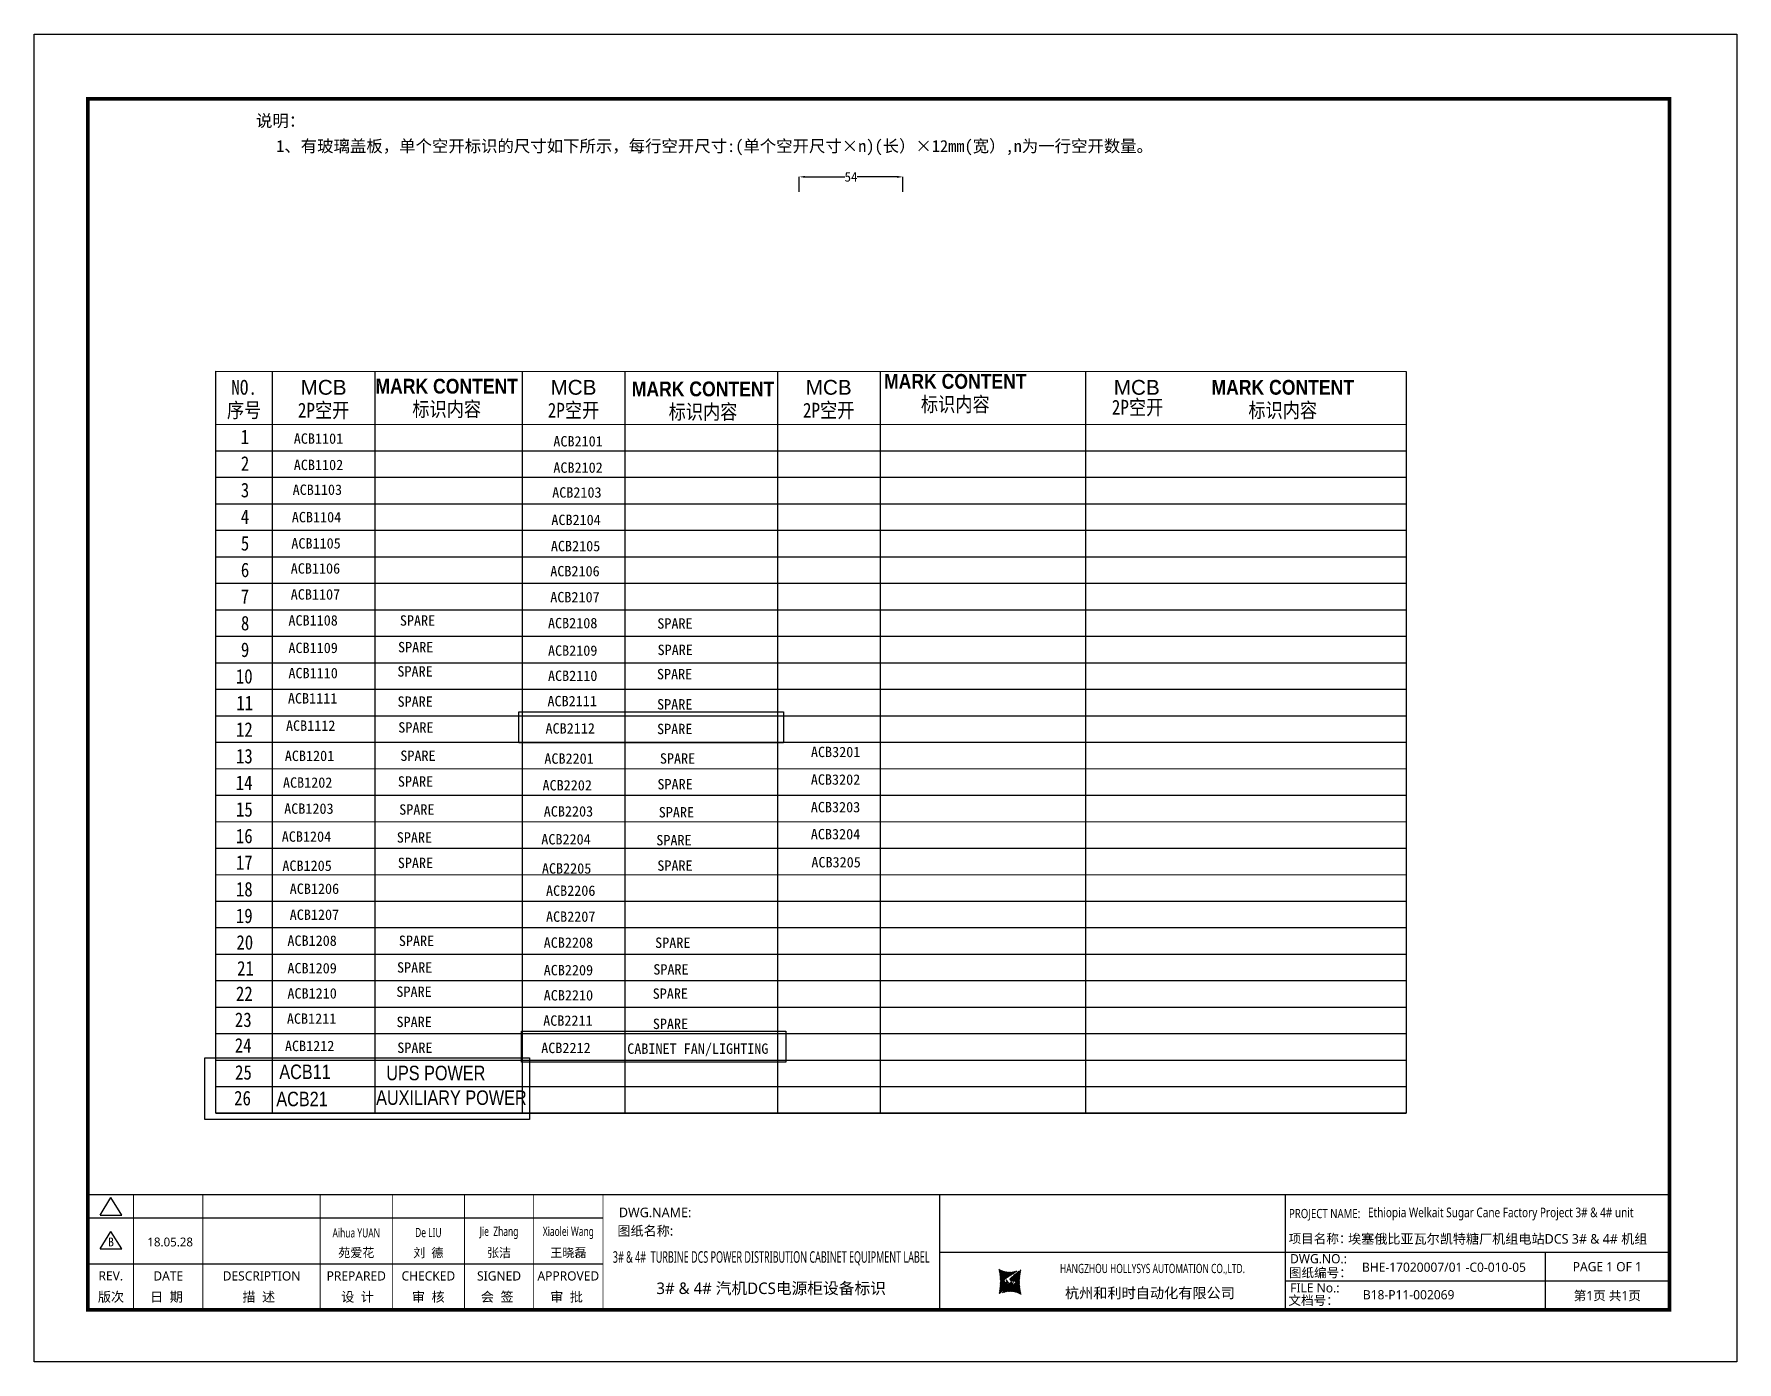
# Model space of a CAD drawing. Extents: x 81437 to 204847, y -54769 to -29444.
# Drawn here: x 111228 to 115660, y -54695 to -51240 of the extents above; entities that cross this region are included whole.
import ezdxf
from ezdxf.enums import TextEntityAlignment as Align
from ezdxf.lldxf.tags import DXFTag

# ---------------------------------------------------------------- set-up
doc = ezdxf.new("R2010")
doc.units = 0
doc.header["$LTSCALE"] = 100
doc.header["$MEASUREMENT"] = 0
for name, color, linetype in [('t', 1, 'Continuous'), ('YLT_GridLine', 7, 'Continuous'), ('YLT_GridText', 7, 'Continuous'), ('标准图框及表格', 7, 'Continuous')]:
    doc.layers.add(name, color=color, linetype=linetype)
doc.layers.add('细实线', color=7, linetype='Continuous', lineweight=20)
doc.styles.add('HZ', font='arial.ttf', dxfattribs={"width": 0.7})
doc.styles.get("Standard").update_dxf_attribs({"font": ''})
doc.styles.add('WMF_6_宋体_0', font='')
doc.styles.add('YLT_Grid', font='', dxfattribs={"width": 0.85})
doc.styles.add('微软雅黑', font='')
doc.styles.get('Standard').set_extended_font_data('SimSun')
doc.styles.get('WMF_6_宋体_0').set_extended_font_data('宋体')
doc.styles.get('YLT_Grid').set_extended_font_data('宋体')
doc.styles.get('微软雅黑').set_extended_font_data('Microsoft YaHei')
tags = doc.linetypes.add('CENTER', pattern=[2, 1.25, -0.25, 0.25, -0.25]).pattern_tags.tags
tags[10:11] = [DXFTag(74, 4), DXFTag(75, 0), DXFTag(340, '0'), DXFTag(46, 1.0), DXFTag(50, 0.0), DXFTag(44, 0.0), DXFTag(45, 0.0)]
tags[8:9] = [DXFTag(74, 4), DXFTag(75, 0), DXFTag(340, '0'), DXFTag(46, 1.0), DXFTag(50, 0.0), DXFTag(44, 0.0), DXFTag(45, 0.0)]
tags[6:7] = [DXFTag(74, 4), DXFTag(75, 0), DXFTag(340, '0'), DXFTag(46, 1.0), DXFTag(50, 0.0), DXFTag(44, 0.0), DXFTag(45, 0.0)]
tags[4:5] = [DXFTag(74, 4), DXFTag(75, 0), DXFTag(340, '0'), DXFTag(46, 1.0), DXFTag(50, 0.0), DXFTag(44, 0.0), DXFTag(45, 0.0)]
doc.dimstyles.new('STANDARD$0', dxfattribs={"dimtxt": 25, "dimasz": 15, "dimexe": 0.18, "dimexo": 0.0625, "dimgap": 0.09, "dimtad": 0, "dimdec": 0, "dimzin": 0, "dimdsep": 46, "dimtxsty": 'Standard', "dimcen": 0.09, "dimadec": 0, "dimazin": 0, "dimtfac": 1, "dimtdec": 0, "dimtofl": 0, "dimtmove": 0, "dimatfit": 3, "dimfxl": 1, "dimtolj": 1, "dimtzin": 0, "dimarcsym": 0})
pattern_1 = [(45, (-6.162819773475348, -58.86246267448996), (-0.736262898216564, 0.7362628982165641), [])]

msp = doc.modelspace()

# ---------------------------------------------------------------- texts
at = {"layer": 'YLT_GridText', "style": 'YLT_Grid', "width": 0.85}
for s, p in [('1', (111765.7607850906, -52307.16791047744)), ('2', (111766.2957710106, -52376.40138247744)), ('3', (111766.1174423706, -52445.63485447744)), ('4', (111766.0282780506, -52514.86832647744)), ('5', (111766.1174423706, -52584.10179847744)), ('6', (111766.2066066906, -52653.33527047744)), ('7', (111765.9391137306, -52722.56874247744)), ('8', (111766.3849353306, -52791.80221447744)), ('9', (111766.2957710106, -52861.03568647744)), ('10', (111753.1886159706, -52930.26915847744)), ('11', (111754.3477521306, -52999.50263047744)), ('12', (111753.4561089306, -53068.73610247744)), ('13', (111753.4561089306, -53137.96957447744)), ('14', (111752.8319586906, -53207.20304647744)), ('15', (111753.4561089306, -53276.43651847745)), ('16', (111753.2777802906, -53345.66999047744)), ('17', (111753.3669446106, -53414.90346247745)), ('18', (111753.3669446106, -53484.13693447745)), ('19', (111753.2777802906, -53553.37040647745)), ('20', (111754.6152450906, -53622.60387847746)), ('21', (111756.5876601364, -53689.92532734122)), ('22', (111753.4502463514, -53756.12496738489)), ('23', (111750.6774873842, -53823.83930600989)), ('24', (111750.3667177738, -53890.61823112013)), ('25', (111751.0805424012, -53960.8714328007)), ('26', (111748.7076239583, -54027.73546031244))]:
    msp.add_text(s, height=37.763712, dxfattribs=at).set_placement(p)
at = {"layer": 'YLT_GridText', "attachment_point": 5, "style": 'YLT_Grid'}
for s, insert, char_height, width in [('NO.', (111774.7474603239, -52159.6011048325), 38.5344, 117.7618399999974), ('{\\fArial|b0|i0|c0|p2;\\W1;MCB}', (111981.5487403239, -52159.6011048325), 38.53440000000001, 480.9008504267226), ('{\\fArial|b1|i0|c0|p2;MARK\\fArial|b1|i0|c134|p2; \\fArial|b1|i0|c0|p2;CONTENT}', (112301.9194526959, -52156.71238942521), 38.53440000000001, 761.1435999999999), ('{\\fArial|b0|i0|c0|p2;\\W1;MCB}', (112631.7944416225, -52159.58498179838), 38.53440000000001, 480.9008504267226), ('{\\fArial|b1|i0|c0|p2;MARK\\fArial|b1|i0|c134|p2; \\fArial|b1|i0|c0|p2;CONTENT}', (112968.906072511, -52163.74641639517), 38.53440000000001, 761.1435999999999), ('\\pt154.1376;{\\fArial|b0|i0|c134|p34;\\W1;MCB}', (113295.9536926647, -52159.61386953553), 38.5344, 480.9008504267226), ('{\\fArial|b1|i0|c0|p2;MARK\\fArial|b1|i0|c134|p2; \\fArial|b1|i0|c0|p2;CONTENT}', (113625.4316388556, -52144.13449664392), 38.53440000000001, 761.1435999999999), ('\\pt154.1376;{\\fArial|b0|i0|c134|p34;\\W1;MCB}', (114097.6422787599, -52159.71857975951), 38.5344, 480.9008504267226), ('{\\fArial|b1|i0|c0|p2;MARK\\fArial|b1|i0|c134|p2; \\fArial|b1|i0|c0|p2;CONTENT}', (114477.5693790743, -52159.6011048325), 38.53440000000001, 761.1435999999999), ('序号', (111774.7474603239, -52221.05783377626), 38.5344, 117.7618399999974), ('2P空开', (111981.5487403239, -52221.05783377626), 38.5344, 238.3959200000052), ('标识内容', (112301.9194526959, -52218.16911836897), 38.5344, 761.1435999999999), ('2P空开', (112631.7944416225, -52221.04171074213), 38.5344, 238.3959200000052), ('标识内容', (112968.906072511, -52225.20314533892), 38.5344, 761.1435999999999), ('2P空开', (113295.9536926647, -52221.07059847929), 38.5344, 238.3959200000052), ('标识内容', (113625.4316388556, -52205.59122558768), 38.5344, 761.1435999999999), ('2P空开', (114099.6544047531, -52213.38098131469), 38.5344, 238.3959200000052), ('标识内容', (114477.5693790743, -52221.05783377626), 38.5344, 761.1435999999999)]:
    msp.add_mtext(s, dxfattribs=dict(at, insert=insert, char_height=char_height, width=width))
at = {"layer": '细实线', "color": 7, "style": 'WMF_6_宋体_0'}
for s, height, p in [('说明：', 31.2807432747123, (111805.652382985, -51481.33170682703)), ('1、有玻璃盖板，单个空开标识的尺寸如下所示，每行空开尺寸:(单个空开尺寸×n)(长）×12mm(宽）,n为一行空开数量。', 31.2807432747123, (111858.1504814811, -51547.1398053231)), ('ACB1101', 27, (111903.9742035153, -52306.19986410903)), ('ACB2101', 27, (112579.4082047388, -52313.28621547751)), ('ACB1102', 27, (111903.9742035153, -52374.71200528111)), ('ACB2102', 27, (112579.4082047388, -52381.79835664959)), ('ACB1103', 27, (111900.994430516, -52439.25401697161)), ('ACB2103', 27, (112576.4284317395, -52446.34036834009)), ('ACB1104', 27, (111898.7844510342, -52510.60368590016)), ('ACB2104', 27, (112574.2184522577, -52517.69003726864)), ('ACB1105', 27, (111897.5822252083, -52578.83272521713)), ('ACB2105', 27, (112573.0162264317, -52585.91907658561)), ('ACB1106', 27, (111895.9946319746, -52644.09288684343)), ('ACB2106', 27, (112571.428633198, -52651.17923821191)), ('ACB1107', 27, (111895.9946319746, -52711.67139423803)), ('ACB2107', 27, (112571.428633198, -52718.75774560651)), ('ACB1108', 27, (111890.0098591892, -52779.2500959372)), ('SPARE', 27, (112179.9859693029, -52779.60482834409)), ('ACB2108', 27, (112565.4438604126, -52786.33644730568)), ('SPARE', 27, (112849.9970023016, -52787.46619962491)), ('SPARE', 27, (112175.2638118992, -52848.97422798963)), ('ACB1109', 27, (111890.0098591892, -52850.81573446903)), ('ACB2109', 27, (112565.4438604126, -52857.90208583751)), ('SPARE', 27, (112850.6978131226, -52856.06057935811)), ('ACB1110', 27, (111890.0098591892, -52916.40077344731)), ('SPARE', 27, (112173.6376570769, -52912.04905589492)), ('ACB2110', 27, (112565.4438604126, -52923.48712481579)), ('SPARE', 27, (112849.0716583004, -52919.13540726341)), ('ACB1111', 27, (111888.7039388281, -52982.13009814748)), ('SPARE', 27, (112173.9235498858, -52990.66572502592)), ('ACB2111', 27, (112564.1379400515, -52989.21644951596)), ('SPARE', 27, (112849.3575511092, -52997.7520763944)), ('ACB1112', 27, (111883.6156582731, -53053.24174389655)), ('SPARE', 27, (112175.861494241, -53057.87660804857)), ('ACB2112', 27, (112559.0496594966, -53060.32809526503)), ('SPARE', 27, (112849.3575511092, -53061.82603199568)), ('ACB1201', 27, (111880.5692429088, -53131.78691912722)), ('SPARE', 27, (112181.2076619311, -53131.55426774365)), ('ACB2201', 27, (112556.0032441323, -53138.8732704957)), ('SPARE', 27, (112856.6416631545, -53138.64061911213)), ('ACB3201', 27, (113249.7484643825, -53121.63534424603)), ('ACB1202', 27, (111875.805898429, -53201.27709268621)), ('SPARE', 27, (112174.818162629, -53198.53423022968)), ('ACB3202', 27, (113249.4719110254, -53193.46416840773)), ('ACB2202', 27, (112551.2398996524, -53208.3634440547)), ('SPARE', 27, (112850.2521638524, -53205.62058159816)), ('ACB1203', 27, (111878.9814614155, -53269.1804774327)), ('SPARE', 27, (112178.2796184244, -53271.49517715903)), ('ACB2203', 27, (112554.415462639, -53276.26682880118)), ('SPARE', 27, (112853.7136196479, -53278.58152852751)), ('ACB3203', 27, (113249.4719110254, -53265.19982349633)), ('ACB3204', 27, (113249.4719110254, -53335.4854206518)), ('ACB1204', 27, (111872.630523702, -53341.84384000741)), ('SPARE', 27, (112171.9286807108, -53344.15853973373)), ('ACB2204', 27, (112548.0645249254, -53348.93019137589)), ('SPARE', 27, (112847.3626819343, -53351.24489110221)), ('ACB1205', 27, (111874.2183051953, -53417.68039159782)), ('SPARE', 27, (112174.5861018912, -53410.33232372419)), ('ACB2205', 27, (112549.6523064187, -53424.76674296631)), ('SPARE', 27, (112850.0201031146, -53417.41867509267)), ('ACB3205', 27, (113250.9312994693, -53408.57984806217)), ('ACB1206', 27, (111893.3343540023, -53477.5819111602)), ('ACB2206', 27, (112560.288212057, -53482.64341137826)), ('ACB1207', 27, (111893.3343540023, -53545.16041855481)), ('ACB2207', 27, (112560.288212057, -53550.22191877286)), ('ACB1208', 27, (111887.349581217, -53612.73912025397)), ('SPARE', 27, (112177.3256913306, -53613.09385266087)), ('ACB2208', 27, (112554.3034392717, -53617.80062047203)), ('SPARE', 27, (112844.2795493853, -53618.15535287892)), ('ACB1209', 27, (111887.349581217, -53684.3047587858)), ('SPARE', 27, (112172.603533927, -53682.46325230641)), ('ACB2209', 27, (112554.3034392717, -53689.36625900386)), ('SPARE', 27, (112839.5573919817, -53687.52475252446)), ('ACB1210', 27, (111887.349581217, -53749.88979776409)), ('SPARE', 27, (112170.9773791047, -53745.5380802117)), ('ACB2210', 27, (112554.3034392717, -53754.95129798214)), ('SPARE', 27, (112837.9312371594, -53750.59958042976)), ('ACB1211', 27, (111886.0436608559, -53815.61912246425)), ('SPARE', 27, (112171.2632719136, -53824.15474934269)), ('ACB2211', 27, (112552.9975189106, -53820.68062268231)), ('SPARE', 27, (112838.2171299683, -53829.21624956075)), ('ACB1212', 27, (111880.9553803009, -53886.73076821333)), ('SPARE', 27, (112173.2012162688, -53891.36563236534)), ('ACB2212', 27, (112547.9092383556, -53891.79226843138)), ('CABINET FAN/LIGHTING', 27, (112771.7466535121, -53893.73891288813))]:
    msp.add_text(s, height=height, dxfattribs=at).set_placement(p)

# ---------------------------------------------------------------- blocks, each defined once
blk = doc.blocks.new('*D175')
at = {"layer": 'Defpoints', "color": 0, "transparency": 16777216}
for p in [(113489.1407040642, -51611.74222239305), (113219.1407040642, -51650.45877948414), (113489.1407040642, -51650.39627948414)]:
    blk.add_point(p, dxfattribs=at)
at = {"layer": '细实线', "color": 0, "lineweight": -2, "transparency": 16777216}
for p, q in [((113219.1407040642, -51650.39627948414), (113219.1407040642, -51611.56222239305)), ((113234.1407040642, -51611.74222239305), (113337.8495867457, -51611.74222239305)), ((113474.1407040642, -51611.74222239305), (113370.4318213826, -51611.74222239305)), ((113489.1407040642, -51650.33377948414), (113489.1407040642, -51611.56222239305))]:
    blk.add_line(p, q, dxfattribs=at)
at = {"layer": '细实线', "color": 0, "transparency": 16777216}
for points in [[(113234.1407040642, -51609.24222239305), (113234.1407040642, -51614.24222239305), (113219.1407040642, -51611.74222239305)], [(113474.1407040642, -51609.24222239305), (113474.1407040642, -51614.24222239305), (113489.1407040642, -51611.74222239305)]]:
    blk.add_solid(points, dxfattribs=at)
at = {"layer": '细实线', "color": 0, "transparency": 16777216, "insert": (113354.1407040642, -51611.74222239305), "char_height": 25, "attachment_point": 5}
blk.add_mtext('\\A1;{\\fsimsun|b0|i0|c134|p2;54}', dxfattribs=at)
blk = doc.blocks.new('图框')
at = {"layer": '标准图框及表格'}
h = blk.add_hatch(dxfattribs=at)
h.set_pattern_fill('ANSI31', color=5, scale=8.329863809039892, style=0)
h.set_pattern_definition(pattern_1)
edge = h.paths.add_edge_path()
edge.add_arc((2393.094436262916, -3057.016314091056), 55.18534773488954, 238.1092081981581, 291.6531626184834)
edge.add_line((2413.457117633552, -3108.307481089123), (2382.362679957259, -3129.105284474292))
edge.add_arc((2232.744557938924, -3137.191253253037), 135.3602868968974, 346.3915348661821, 374.2500326978034)
edge.add_line((2364.304773850054, -3169.039594784347), (2391.343418124445, -3146.7148906974))
edge.add_line((2385.17637942767, -3139.143911424919), (2389.981166822123, -3139.761302572286))
edge.add_spline(control_points=[(2391.307199095063, -3146.750097628447), (2392.196661605914, -3145.885543305817), (2393.808172678844, -3144.319160410171), (2393.706362376579, -3140.114756849009), (2391.263680388605, -3139.875266105763), (2389.959101290711, -3139.747359722689)], knot_values=[0, 0, 0, 0, 6.844331067525468, 12.40042740766005, 18.76924275352248, 18.76924275352248, 18.76924275352248, 18.76924275352248], weights=[1, 1, 1, 1, 1, 1], degree=3, periodic=0)
edge.add_spline(control_points=[(2382.352543285211, -3129.127895979397), (2381.626555155563, -3129.73152025812), (2380.315378592357, -3130.821700626719), (2379.381276507607, -3132.24510027398), (2378.964379386169, -3132.880374753903)], knot_values=[0, 0, 0, 0, 5.253673658024614, 9.488438564008057, 9.488438564008057, 9.488438564008057, 9.488438564008057], weights=[1, 1, 1, 1, 1], degree=3, periodic=0)
edge.add_spline(control_points=[(2380.109845815059, -3131.144179531064), (2379.558651433159, -3131.767985770505), (2378.469607692277, -3133.249177120419), (2378.75000888206, -3136.59141356358), (2381.696031569307, -3138.758015293683), (2384.022624161043, -3139.007997601494), (2385.15175362843, -3139.129317677358)], knot_values=[10.66597461496156, 10.66597461496156, 10.66597461496156, 10.66597461496156, 18.97770399508879, 28.89455822145742, 41.119553648298, 52.64692538081317, 52.64692538081317, 52.64692538081317, 52.64692538081317], weights=[1, 1, 1, 1, 1, 1, 1], degree=3, periodic=0)
h = blk.add_hatch(dxfattribs=at)
h.set_pattern_fill('ANSI31', color=3, scale=8.329863809039892, style=0)
h.set_pattern_definition(pattern_1)
edge = h.paths.add_edge_path()
edge.add_line((2396.306912351669, -3134.638821765021), (2401.543221691929, -3135.303048767099))
edge.add_spline(control_points=[(2394.881673431148, -3127.632408877759), (2393.992210920092, -3128.496963200258), (2392.380699847337, -3130.063346096064), (2392.482510149457, -3134.26774965708), (2394.925192137576, -3134.507240400384), (2396.229771235499, -3134.635146783385)], knot_values=[0, 0, 0, 0, 6.844331067526932, 12.40042740766158, 18.76924275352342, 18.76924275352342, 18.76924275352342, 18.76924275352342], weights=[1, 1, 1, 1, 1, 1], degree=3, periodic=0)
edge.add_line((2421.884098676157, -3105.342911721815), (2394.845454401773, -3127.667615808762))
edge.add_spline(control_points=[(2406.462349776273, -3142.781070641064), (2406.85282482484, -3142.285248106444), (2407.700959278394, -3140.915136680455), (2407.438863643569, -3137.791092942495), (2404.4928409567, -3135.624491212552), (2402.166248364556, -3135.374508904741), (2401.037118897577, -3135.253188828716)], knot_values=[12.65408913243743, 12.65408913243743, 12.65408913243743, 12.65408913243743, 18.97770399508879, 28.89455822145742, 41.119553648298, 52.64692538081317, 52.64692538081317, 52.64692538081317, 52.64692538081317], weights=[1, 1, 1, 1, 1, 1, 1], degree=3, periodic=0)
edge.add_line((2405.463463917236, -3143.838156073773), (2406.618423075823, -3142.594514654259))
edge.add_line((2403.858524028219, -3145.261600863971), (2405.463463917236, -3143.838156073904))
edge.add_line((2372.73175489228, -3166.075025417009), (2403.826192568573, -3145.277222031841))
edge.add_arc((2393.094436262916, -3217.366192415033), 55.18534773488965, 58.10920819815809, 111.6531626184834)
edge.add_arc((2553.444314586908, -3137.191253253037), 135.360286896897, 166.3915348661823, 194.2500326978024)
at = {"color": 7}
for p, q in [((2209.47921527367, -2910.443887418679), (2209.47921527367, -3210.443887418679)), ((3109.47921527367, -2910.443887418679), (3109.47921527367, -3210.443887418679)), ((-6.162819773475348, -2970.443887418679), (1333.995352829523, -2970.443887418679)), ((-6.162819773475348, -3090.443887418679), (1333.995352829523, -3090.443887418679)), ((2209.47921527367, -3060.443887418679), (3109.47921527367, -3060.443887418679)), ((3109.47921527367, -3060.443887418679), (4109.47921527367, -3060.443887418679)), ((3785.62275226965, -3060.443887418679), (3785.62275226965, -3210.443887418679)), ((4109.47921527367, -3135.443887418679), (3109.47921527367, -3135.443887418679))]:
    blk.add_line(p, q, dxfattribs=at)
at = {"color": 7, "const_width": 3}
blk.add_lwpolyline([(4109.47921527367, -2910.443887418679), (-6.162819773475348, -2910.443887418679)], dxfattribs=at)
at = {"layer": 't', "color": 7}
for p, q in [((25.78656344305637, -2963.855076038152), (53.73638948711596, -2917.984787991318)), ((81.68621553114644, -2963.855076038152), (53.73638948711596, -2917.984787991318)), ((25.78656344305637, -2963.855076038152), (81.68621553114644, -2963.855076038152)), ((25.78656344305637, -3051.839702165522), (53.73638948711596, -3005.969414118631)), ((81.68621553114644, -3051.839702165522), (53.73638948711596, -3005.969414118631)), ((25.78656344305637, -3051.839702165522), (81.68621553114644, -3051.839702165522))]:
    blk.add_line(p, q, dxfattribs=at)
at = {"layer": 't', "color": 7, "const_width": 9.61519705431492}
blk.add_lwpolyline([(4109.47921527367, -3210.443887418679), (4109.47921527367, -58.86246267448996), (-6.162819773475348, -58.86246267448996), (-6.162819773475348, -3210.443887418679)], close=True, dxfattribs=at)
at = {"layer": 't', "color": 7, "const_width": 2.40379926357873}
for points in [[(112.6024995874977, -2911.645787050457), (112.6024995874977, -3210.443887418679)], [(292.8874443558816, -2911.645787050457), (292.8874443558816, -3210.443887418679)], [(598.2254953145239, -2911.645787050457), (598.2254953145239, -3215.27550872017)], [(785.8254793036103, -2911.645787050457), (785.8254793036103, -3215.27550872017)], [(973.4254632926677, -2911.645787050457), (973.4254632926677, -3215.27550872017)], [(1153.71040806111, -2911.645787050457), (1153.71040806111, -3215.27550872017)], [(1333.995352829523, -2911.645787050457), (1333.995352829523, -3215.27550872017)]]:
    blk.add_lwpolyline(points, dxfattribs=at)
at = {"color": 7, "linetype": 'CENTER', "style": '微软雅黑'}
for s, height, p in [('项目名称：', 24, (3118.237888517288, -3036.94681899895)), ('图纸编号：', 24, (3119.058468482224, -3125.527001057468)), ('杭州和利时自动化有限公司', 27, (2536.38633266712, -3179.976961063531)), ('文档号：', 24, (3117.869572934458, -3197.591179766443))]:
    blk.add_text(s, height=height, dxfattribs=at).set_placement(p)
at = {"color": 7, "style": '微软雅黑', "flags": 8}
for tag, p, height in [('DWG.NAME:', (1375.473639447489, -2969.2419877869), 25), ('DWG.NO.:', (3122.023352488108, -3089.264933317976), 24), ('图纸编号', (3309.199899152482, -3111.267140832559), 24), ('FILENO.:', (3122.509725826509, -3164.966587124836), 24), ('文档号', (3311.563545755656, -3182.994948628203), 24)]:
    blk.add_attdef(tag, p, '', height=height, dxfattribs=at)
at = {"color": 7, "style": '微软雅黑', "width": 0.8, "flags": 8}
for tag, p, height in [('PROJECTNAME:', (3119.317365890063, -2971.670387076527), 24), ('PROJECT_NAME', (3324.743137664682, -2969.191656158461), 25)]:
    blk.add_attdef(tag, p, '', height=height, dxfattribs=at)
at = {"color": 7, "style": '微软雅黑', "flags": 8}
for tag, height, width, p in [('RENLIU', 24, 0.7, (692.0254873090671, -3009.243060483925)), ('SHUFENWANG', 24, 0.7, (879.6254712981536, -3009.243060483925)), ('FANGHOU', 24, 0.7, (1063.567935676903, -3009.243060483925)), ('DANDANLI', 24, 0.7, (1243.852880445316, -3009.243060483925)), ('#10STATIONONTROLCABINETCOVER', 30, 0.6, (1771.737284051596, -3076.044837234568)), ('HANGZHOUHOLLYSYSAUTOMATIONCO.,LTD.', 24, 0.7, (2763.919484516009, -3104.577265918681))]:
    blk.add_attdef(tag, text='', height=height, dxfattribs=dict(at, width=width)).set_placement(p, align=Align.MIDDLE)
for tag, p in [('图纸名称:', (1371.649552043295, -3024.785799731683)), ('项目名称', (3272.897224152879, -3045.626842364768))]:
    blk.add_attdef(tag, text='', height=25, dxfattribs=at).set_placement(p, align=Align.BOTTOM_LEFT)
at = {"color": 7, "flags": 8}
blk.add_attdef('A', text='', height=23, dxfattribs=at).set_placement((53.73638948711596, -3033.744016823508), align=Align.MIDDLE)
at = {"color": 7, "style": '微软雅黑', "flags": 8}
for tag, height, p in [('设计时间', 23, (207.7030023673433, -3033.744016823508)), ('刘仁', 23, (692.0254873090671, -3061.050838701933)), ('王姝芬', 23, (879.6254712981536, -3061.050838701933)), ('侯方', 23, (1063.567935676903, -3061.050838701933)), ('李丹丹', 23, (1243.852880445316, -3061.050838701933)), ('PAGEXOFX', 24, (3947.55098377166, -3097.943887418679)), ('REV.', 24, (53.21983990701119, -3121.911417548025)), ('DATE', 24, (202.7449719716897, -3121.911417548025)), ('DESCRIPTION', 24, (445.5564698352027, -3121.911417548025)), ('PREPARED', 24, (692.0254873090671, -3121.911417548025)), ('CHECKED', 24, (879.625471298139, -3121.911417548025)), ('SIGNED', 24, (1063.567935676889, -3121.911417548025)), ('APPROVED', 24, (1243.852880445316, -3121.911417548025)), ('图纸名称', 30, (1771.737284051596, -3153.557526718527)), ('第几页共几页', 24, (3947.55098377166, -3172.943887418679))]:
    blk.add_attdef(tag, text='', height=height, dxfattribs=at).set_placement(p, align=Align.MIDDLE)
at = {"layer": 't', "color": 7, "style": '微软雅黑'}
for s, p in [('版次', (53.73638948711596, -3176.462903945333)), ('日  期', (198.0371495971121, -3176.462903945333)), ('描  述', (438.3267756979694, -3176.462903945333)), ('设  计', (695.3342144116759, -3176.462903945333)), ('审  核', (879.4319590690502, -3176.462903945333)), ('会  签', (1058.860113302311, -3176.462903945333)), ('审  批', (1239.145058070724, -3176.462903945333))]:
    blk.add_text(s, height=25, dxfattribs=at).set_placement(p, align=Align.MIDDLE_CENTER)
at = {"layer": '标准图框及表格', "color": 5, "style": 'HZ'}
for s, p in [('pgqh', (2367.722055843864, -3118.539690870716)), ('hollilas', (2367.889081852576, -3144.830947292762))]:
    blk.add_text(s, height=5.205656721233694, dxfattribs=at).set_placement(p)
at = {"layer": '标准图框及表格', "color": 3, "style": 'HZ'}
for s, height, p in [('auto', 8.676094535389492, (2394.744307490306, -3133.062499086471)), ('hollysys', 4.338047267694746, (2396.375285240625, -3158.593924068552))]:
    blk.add_text(s, height=height, dxfattribs=at).set_placement(p)
blk = doc.blocks.new('空开标识')
at = {"layer": 'YLT_GridText', "style": 'YLT_Grid', "width": 0.85}
blk.add_attdef('A路1', text='', height=28, dxfattribs=at).set_placement((38.7147169765085, 3.477287093177438), align=Align.CENTER)
blk = doc.blocks.new('空开12')
at = {"layer": 'YLT_GridText', "style": 'YLT_Grid', "width": 0.8}
blk.add_attdef('KA1', text='', height=28, dxfattribs=at).set_placement((31.39270106703043, 0.8407768793404102), align=Align.CENTER)

# ---------------------------------------------------------------- dimensions: what is measured, and where the dimension line sits
at = {"layer": '细实线', "color": 3}
dim = msp.add_linear_dim(base=(113489.1407040642, -51611.74222239305), p1=(113219.1407040642, -51650.45877948414), p2=(113489.1407040642, -51650.39627948414), text='{\\fsimsun|b0|i0|c134|p2;54}', dimstyle='STANDARD$0', dxfattribs=at)
dim.commit()
dim.dimension.update_dxf_attribs({"geometry": '*D175', "text_midpoint": (113354.1407040642, -51611.74222239305)})

# ---------------------------------------------------------------- linework, layer by layer
at = {"color": 1}
for points in [[(111228.05481198, -51240.09687743679), (115659.5160473555, -51240.09687743679), (115659.5160473555, -54695.49027591219), (111228.05481198, -54695.49027591219)], [(112489.9841187109, -53004.1142947425), (113177.9667506259, -53004.1142947425), (113177.9667506259, -53084.29633062295), (112489.9841187109, -53084.29633062295)], [(112496.1884307372, -53835.0076060516), (113184.1710626523, -53835.0076060516), (113184.1710626523, -53915.18964193205), (112496.1884307372, -53915.18964193205)], [(111672.2483696087, -53903.99612471994), (112517.5769057659, -53903.99612471994), (112517.5769057659, -54064.60146659013), (111672.2483696087, -54064.60146659013)]]:
    msp.add_lwpolyline(points, close=True, dxfattribs=at)
at = {"layer": 'YLT_GridLine', "color": 7, "lineweight": 25}
for p, q in [((111847.992873694, -52117.65820995941), (111848.0093408119, -54047.80947323489)), ((112115.1111936941, -52117.65820995941), (112115.1046068566, -54047.82223413103)), ((112498.2385749927, -52117.64208692528), (112498.2385749927, -54047.84053895856)), ((112765.3568949927, -52117.64208692528), (112765.3733620493, -54047.85330174289)), ((113162.3978258416, -52117.66108993212), (113162.4208797357, -54047.8722713121)), ((113162.3978260348, -52117.67097466244), (113162.4274670149, -53634.31368033292)), ((113429.5161460349, -52117.67097466244), (113429.5445881343, -54047.88503356713)), ((113964.0864119369, -52117.7658001561), (113964.1028821679, -54047.91057292982)), ((111701.5053403239, -52255.52471377625), (114799.1000545379, -52255.6727062324)), ((111701.5053403239, -52324.45847377624), (114799.1000545379, -52324.60646623239)), ((111701.5053403239, -52393.39223377623), (114799.1000545379, -52393.54022623238)), ((111701.5053403239, -52462.32599377622), (114799.1000545379, -52462.47398623236)), ((111701.5053403239, -52531.2597537762), (114799.1000545379, -52531.40774623235)), ((111701.5053403239, -52600.19351377619), (114799.1000545379, -52600.34150623234)), ((111701.5053403239, -52669.12727377619), (114799.1000545379, -52669.27526623233)), ((111701.5053403239, -52738.06103377618), (114799.1000545379, -52738.20902623232)), ((111701.5053403239, -52806.99479377616), (114799.1000545379, -52807.14278623232)), ((111701.5053403239, -52875.92855377616), (114799.1000545379, -52876.0765462323)), ((111701.5053403239, -52944.86231377615), (114799.1000545379, -52945.01030623229)), ((111701.5053403239, -53013.79607377613), (114799.1000545379, -53013.94406623228)), ((111701.5053403239, -53082.72983377613), (114799.1000545379, -53082.87782623227)), ((111701.5053403239, -53151.66359377612), (114799.1000545379, -53151.81158623226)), ((111701.5053403239, -53220.59735377609), (114799.1000545379, -53220.74534623224)), ((111701.5053403239, -53289.53111377609), (114799.1000545379, -53289.67910623224)), ((111701.5053403239, -53358.46487377608), (114799.1000545379, -53358.61286623223)), ((111701.5053403239, -53427.39863377607), (114799.1000545379, -53427.54662623222)), ((111701.5053403239, -53496.33239377606), (114799.1000545379, -53496.48038623221)), ((111701.5053403239, -53565.26615377605), (114799.1000545379, -53565.4141462322)), ((111701.4783941495, -53634.19991248864), (114799.0731083635, -53634.34790494479)), ((111701.5053403239, -53634.19991377604), (114799.1000545379, -53634.34790623219)), ((111701.4514479752, -53703.13367120124), (114799.0461621891, -53703.28166365739)), ((111701.4783941495, -53703.13367248864), (114799.0731083635, -53703.28166494479)), ((111701.4245018008, -53772.06742991384), (114799.0192160148, -53772.21542236999)), ((111701.4514479752, -53772.06743120123), (114799.0461621891, -53772.21542365738)), ((111701.3975556264, -53841.00118862644), (114798.9922698404, -53841.14918108259)), ((111701.4245018008, -53841.00118991383), (114799.0192160148, -53841.14918236998)), ((111701.2601301362, -53909.93494206071), (114798.8548443502, -53910.08293451686)), ((111701.3975556264, -53909.93494862643), (114798.9922698404, -53910.08294108258)), ((111701.3975556264, -53909.93494862643), (114798.8548443502, -53910.08293451686)), ((111701.3975556264, -53978.86870862643), (114798.9922698404, -53979.01670108258)), ((111701.3975556264, -53978.86870862643), (114798.9922698404, -53979.01670108258)), ((111701.3975556264, -54047.80246862642), (114798.9922698404, -54047.95046108257))]:
    msp.add_line(p, q, dxfattribs=at)
msp.add_lwpolyline([(111701.5053403239, -52117.65770178917), (114799.1000545379, -52117.80569424532), (114799.0802940255, -54047.95046528806), (111701.3975556264, -54047.80246862642)], close=True, dxfattribs=at)

# ---------------------------------------------------------------- block references
at = {"color": 1}
ref = msp.add_blockref('图框', (111374.5441470385, -51349.66810316486), dxfattribs=at)
ref.add_attrib('PROJECTNAME:', 'PROJECT NAME:', (114493.8615129286, -54321.33849024139), dxfattribs={"color": 7, "height": 24, "style": '微软雅黑', "width": 0.8000000000000002})
ref.add_attrib('FILENO.:', 'FILE No.:', (114497.053872865, -54514.6346902897), dxfattribs={"color": 7, "height": 24, "style": '微软雅黑'})
ref.add_attrib('DWG.NO.:', 'DWG.NO.:', (114496.5674995266, -54438.93303648283), dxfattribs={"color": 7, "height": 24, "style": '微软雅黑'})
ref.add_attrib('PAGEXOFX', 'PAGE 1 OF 1', dxfattribs={"color": 7, "height": 24, "style": '微软雅黑', "flags": 8}).set_placement((115322.0951308102, -54447.61199058354), align=Align.MIDDLE)
ref.add_attrib('PROJECT_NAME', 'Ethiopia Welkait Sugar Cane Factory Project 3# & 4# unit', (114699.2872847032, -54318.85975932332), dxfattribs={"color": 7, "height": 25, "style": '微软雅黑', "width": 0.8})
ref.add_attrib('项目名称', '埃塞俄比亚瓦尔凯特糖厂机组电站DCS 3# & 4# 机组', dxfattribs={"color": 7, "height": 25, "style": '微软雅黑'}).set_placement((114647.4413711914, -54395.29494552963), align=Align.BOTTOM_LEFT)
ref.add_attrib('HANGZHOUHOLLYSYSAUTOMATIONCO.,LTD.', 'HANGZHOU HOLLYSYS AUTOMATION CO.,LTD.', dxfattribs={"color": 7, "height": 24, "style": '微软雅黑', "width": 0.6999999999999998}).set_placement((114138.4636315545, -54454.24536908355), align=Align.MIDDLE)
ref.add_attrib('图纸名称:', '图纸名称:', dxfattribs={"color": 7, "height": 25, "style": '微软雅黑', "flags": 8}).set_placement((112746.1936990818, -54374.45390289654), align=Align.BOTTOM_LEFT)
ref.add_attrib('#10STATIONONTROLCABINETCOVER', '3# & 4#  TURBINE DCS POWER DISTRIBUTION CABINET EQUIPMENT LABEL', dxfattribs={"color": 7, "height": 30, "style": '微软雅黑', "width": 0.6, "flags": 8}).set_placement((113146.2814310901, -54425.71294039943), align=Align.MIDDLE)
ref.add_attrib('DWG.NAME:', 'DWG.NAME:', (112750.017786486, -54318.91009095177), dxfattribs={"color": 7, "height": 25, "style": '微软雅黑', "flags": 8})
ref.add_attrib('DANDANLI', 'Xiaolei Wang', dxfattribs={"color": 7, "height": 24, "style": '微软雅黑', "width": 0.6999999999999998, "flags": 8}).set_placement((112618.3970274839, -54358.91116364879), align=Align.MIDDLE)
ref.add_attrib('FANGHOU', 'Jie  Zhang', dxfattribs={"color": 7, "height": 24, "style": '微软雅黑', "width": 0.6999999999999998, "flags": 8}).set_placement((112438.1120827154, -54358.91116364879), align=Align.MIDDLE)
ref.add_attrib('SHUFENWANG', 'De LIU', dxfattribs={"color": 7, "height": 24, "style": '微软雅黑', "width": 0.6999999999999998, "flags": 8}).set_placement((112254.1696183367, -54358.91116364879), align=Align.MIDDLE)
ref.add_attrib('RENLIU', 'Aihua YUAN', dxfattribs={"color": 7, "height": 24, "style": '微软雅黑', "width": 0.6999999999999998, "flags": 8}).set_placement((112066.5696343476, -54358.91116364879), align=Align.MIDDLE)
ref.add_attrib('APPROVED', 'APPROVED', dxfattribs={"color": 7, "height": 24, "style": '微软雅黑'}).set_placement((112618.3970274839, -54471.57952071289), align=Align.MIDDLE)
ref.add_attrib('SIGNED', 'SIGNED', dxfattribs={"color": 7, "height": 24, "style": '微软雅黑'}).set_placement((112438.1120827154, -54471.57952071289), align=Align.MIDDLE)
ref.add_attrib('CHECKED', 'CHECKED', dxfattribs={"color": 7, "height": 24, "style": '微软雅黑'}).set_placement((112254.1696183367, -54471.57952071289), align=Align.MIDDLE)
ref.add_attrib('PREPARED', 'PREPARED', dxfattribs={"color": 7, "height": 24, "style": '微软雅黑'}).set_placement((112066.5696343476, -54471.57952071289), align=Align.MIDDLE)
ref.add_attrib('DESCRIPTION', 'DESCRIPTION', dxfattribs={"color": 7, "height": 24, "style": '微软雅黑'}).set_placement((111820.1006168737, -54471.57952071289), align=Align.MIDDLE)
ref.add_attrib('DATE', 'DATE', dxfattribs={"color": 7, "height": 24, "style": '微软雅黑', "flags": 8}).set_placement((111577.2891190102, -54471.57952071289), align=Align.MIDDLE)
ref.add_attrib('REV.', 'REV.', dxfattribs={"color": 7, "height": 24, "style": '微软雅黑', "flags": 8}).set_placement((111427.7639869455, -54471.57952071289), align=Align.MIDDLE)
ref.add_attrib('A', 'B', dxfattribs={"color": 7, "height": 23, "flags": 8}).set_placement((111428.2805365256, -54383.41211998837), align=Align.MIDDLE)
ref.add_attrib('设计时间', '18.05.28', dxfattribs={"color": 7, "height": 23, "style": '微软雅黑', "flags": 8}).set_placement((111582.2471494059, -54383.41211998837), align=Align.MIDDLE)
ref.add_attrib('李丹丹', '王晓磊', dxfattribs={"color": 7, "height": 23, "style": '微软雅黑', "flags": 8}).set_placement((112618.3970274839, -54410.7189418668), align=Align.MIDDLE)
ref.add_attrib('侯方', '张洁', dxfattribs={"color": 7, "height": 23, "style": '微软雅黑', "flags": 8}).set_placement((112438.1120827154, -54410.7189418668), align=Align.MIDDLE)
ref.add_attrib('王姝芬', '刘  德', dxfattribs={"color": 7, "height": 23, "style": '微软雅黑', "flags": 8}).set_placement((112254.1696183367, -54410.7189418668), align=Align.MIDDLE)
ref.add_attrib('刘仁', '苑爱花', dxfattribs={"color": 7, "height": 23, "style": '微软雅黑', "flags": 8}).set_placement((112066.5696343476, -54410.7189418668), align=Align.MIDDLE)
ref.add_attrib('图纸名称', '3# & 4# 汽机DCS电源柜设备标识', dxfattribs={"color": 7, "height": 30, "style": '微软雅黑', "flags": 8}).set_placement((113146.2814310901, -54503.22562988339), align=Align.MIDDLE)
ref.add_attrib('文档号', 'B18-P11-002069', (114686.1076927942, -54532.66305179307), dxfattribs={"color": 7, "height": 24, "style": '微软雅黑', "flags": 8})
ref.add_attrib('图纸编号', 'BHE-17020007/01 -C0-010-05', (114683.744046191, -54460.93524399742), dxfattribs={"color": 7, "height": 24, "style": '微软雅黑', "flags": 8})
ref.add_attrib('第几页共几页', '第1页 共1页', dxfattribs={"color": 7, "height": 24, "style": '微软雅黑', "flags": 8}).set_placement((115322.0951308102, -54522.61199058354), align=Align.MIDDLE)
at = {"layer": '细实线'}
ref = msp.add_blockref('空开12', (111890.8530358017, -53960.50612538736), dxfattribs=dict(at, xscale=1.348704000001308, yscale=1.348703999999834, zscale=1.348704))
ref.add_attrib('KA1', 'ACB11', dxfattribs={"layer": 'YLT_GridText', "height": 37.763712, "style": 'HZ', "width": 0.8}).set_placement((111933.1924973016, -53959.37216624709), align=Align.CENTER)
ref = msp.add_blockref('空开标识', (112221.3204182844, -53967.17907388694), dxfattribs=dict(at, xscale=1.348704000001308, yscale=1.348703999999834, zscale=1.348704))
ref.add_attrib('A路1', 'UPS POWER', dxfattribs={"layer": 'YLT_GridText', "height": 37.763712, "style": 'HZ', "width": 0.8}).set_placement((112273.5351119295, -53962.48924287522), align=Align.CENTER)
ref = msp.add_blockref('空开12', (111883.0506731453, -54031.20242273416), dxfattribs=dict(at, xscale=1.348704000001308, yscale=1.348703999999834, zscale=1.348704))
ref.add_attrib('KA1', 'ACB21', dxfattribs={"layer": 'YLT_GridText', "height": 37.763712, "style": 'HZ', "width": 0.8}).set_placement((111925.3901346452, -54030.06846359389), align=Align.CENTER)
ref = msp.add_blockref('空开标识', (112261.8365474338, -54031.30883915706), dxfattribs=dict(at, xscale=1.348704000001308, yscale=1.348703999999834, zscale=1.348704))
ref.add_attrib('A路1', 'AUXILIARY POWER', dxfattribs={"layer": 'YLT_GridText', "height": 37.763712, "style": 'HZ', "width": 0.8}).set_placement((112314.0512410789, -54026.61900814535), align=Align.CENTER)

msp.set_redraw_order([(e.dxf.handle, doc.entitydb.next_handle()) for e in msp.query("TEXT MTEXT ATTDEF DIMENSION ARC_DIMENSION")])  # texts and dimensions are drawn at this point

doc.saveas('drawing.dxf')
